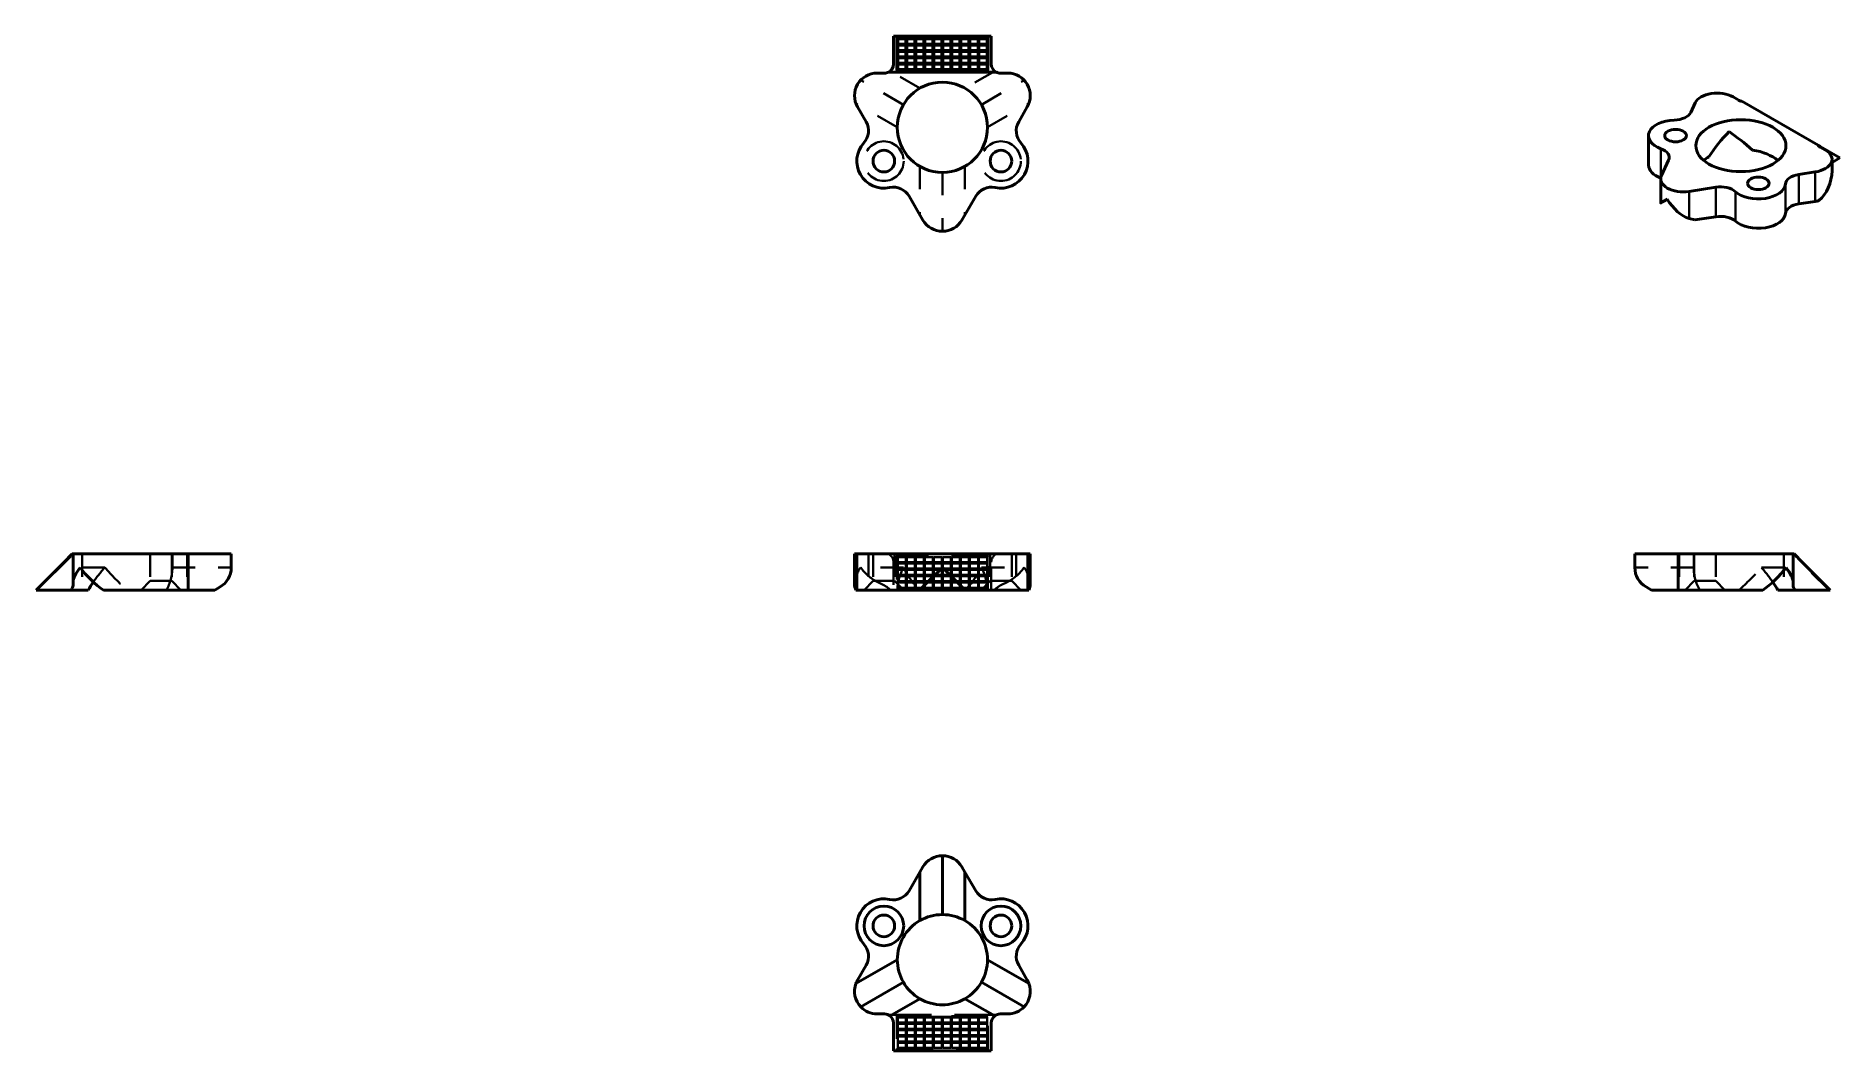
# Model space of a CAD drawing. Header units: inches. Extents: x 1.51 to 9.39, y 3.23 to 7.66.
import ezdxf

# ---------------------------------------------------------------- set-up
doc = ezdxf.new("R2010")
doc.units = ezdxf.units.IN
doc.header["$MEASUREMENT"] = 0
doc.linetypes.add('DASHED', pattern=[0.2067, 0.1654, -0.0413])
for name, color, linetype, lineweight in [('Hidden (ANSI)', 7, 'DASHED', 35), ('Visible (ANSI)', 7, 'Continuous', 50), ('Visible Narrow (ANSI)', 7, 'Continuous', 35)]:
    doc.layers.add(name, color=color, linetype=linetype, lineweight=lineweight)

msp = doc.modelspace()

# ---------------------------------------------------------------- linework, layer by layer
at = {"layer": 'Hidden (ANSI)', "ltscale": 0.067389}
for p, q in [((5.3129, 7.6461), (5.2775, 7.6461)), ((5.3523, 7.6461), (5.3169, 7.6461)), ((5.3917, 7.6461), (5.3563, 7.6461)), ((5.4311, 7.6461), (5.3956, 7.6461)), ((5.4704, 7.6461), (5.435, 7.6461)), ((5.5098, 7.6461), (5.4744, 7.6461)), ((5.5492, 7.6461), (5.5137, 7.6461)), ((5.5885, 7.6461), (5.5531, 7.6461)), ((5.6279, 7.6461), (5.5925, 7.6461)), ((5.6673, 7.6461), (5.6318, 7.6461)), ((5.3129, 7.6183), (5.2775, 7.6183)), ((5.3129, 7.5905), (5.2775, 7.5905)), ((5.3129, 7.5626), (5.2775, 7.5626)), ((5.3523, 7.6183), (5.3169, 7.6183)), ((5.3523, 7.5905), (5.3169, 7.5905)), ((5.3523, 7.5626), (5.3169, 7.5626)), ((5.3917, 7.6183), (5.3563, 7.6183)), ((5.3917, 7.5905), (5.3563, 7.5905)), ((5.3917, 7.5626), (5.3563, 7.5626)), ((5.4311, 7.6183), (5.3956, 7.6183)), ((5.4311, 7.5905), (5.3956, 7.5905)), ((5.4311, 7.5626), (5.3956, 7.5626)), ((5.4704, 7.6183), (5.435, 7.6183)), ((5.4704, 7.5905), (5.435, 7.5905)), ((5.4704, 7.5626), (5.435, 7.5626)), ((5.5098, 7.6183), (5.4744, 7.6183)), ((5.5098, 7.5905), (5.4744, 7.5905)), ((5.5098, 7.5626), (5.4744, 7.5626)), ((5.5492, 7.6183), (5.5137, 7.6183)), ((5.5492, 7.5905), (5.5137, 7.5905)), ((5.5492, 7.5626), (5.5137, 7.5626)), ((5.5885, 7.6183), (5.5531, 7.6183)), ((5.5885, 7.5905), (5.5531, 7.5905)), ((5.5885, 7.5626), (5.5531, 7.5626)), ((5.6279, 7.6183), (5.5925, 7.6183)), ((5.6279, 7.5905), (5.5925, 7.5905)), ((5.6279, 7.5626), (5.5925, 7.5626)), ((5.6673, 7.6183), (5.6318, 7.6183)), ((5.6673, 7.5905), (5.6318, 7.5905)), ((5.6673, 7.5626), (5.6318, 7.5626)), ((5.3129, 7.5348), (5.2775, 7.5348)), ((5.3523, 7.5348), (5.3169, 7.5348)), ((5.3917, 7.5348), (5.3563, 7.5348)), ((5.4311, 7.5348), (5.3956, 7.5348)), ((5.4704, 7.5348), (5.435, 7.5348)), ((5.5098, 7.5348), (5.4744, 7.5348)), ((5.5492, 7.5348), (5.5137, 7.5348)), ((5.5885, 7.5348), (5.5531, 7.5348)), ((5.6279, 7.5348), (5.5925, 7.5348)), ((5.6673, 7.5348), (5.6318, 7.5348)), ((5.2775, 5.3843), (5.3129, 5.3843)), ((5.2775, 5.3592), (5.2775, 5.3843)), ((5.3129, 5.362), (5.2775, 5.362)), ((5.3129, 5.3592), (5.2775, 5.3592)), ((5.3129, 5.3843), (5.3129, 5.3592)), ((5.3169, 5.3843), (5.3523, 5.3843)), ((5.3169, 5.3592), (5.3169, 5.3843)), ((5.3523, 5.362), (5.3169, 5.362)), ((5.3523, 5.3592), (5.3169, 5.3592)), ((5.3523, 5.3843), (5.3523, 5.3592)), ((5.3563, 5.3843), (5.3917, 5.3843)), ((5.3563, 5.3592), (5.3563, 5.3843)), ((5.3917, 5.362), (5.3563, 5.362)), ((5.3917, 5.3592), (5.3563, 5.3592)), ((5.3917, 5.3843), (5.3917, 5.3592)), ((5.3956, 5.3843), (5.4311, 5.3843)), ((5.3956, 5.3592), (5.3956, 5.3843)), ((5.4311, 5.362), (5.3956, 5.362)), ((5.4311, 5.3592), (5.3956, 5.3592)), ((5.4311, 5.3843), (5.4311, 5.3592)), ((5.435, 5.3843), (5.4704, 5.3843)), ((5.435, 5.3592), (5.435, 5.3843)), ((5.4704, 5.362), (5.435, 5.362)), ((5.4704, 5.3592), (5.435, 5.3592)), ((5.4704, 5.3843), (5.4704, 5.3592)), ((5.4744, 5.3843), (5.5098, 5.3843)), ((5.4744, 5.3592), (5.4744, 5.3843)), ((5.5098, 5.362), (5.4744, 5.362)), ((5.5098, 5.3592), (5.4744, 5.3592)), ((5.5098, 5.3843), (5.5098, 5.3592)), ((5.5137, 5.3843), (5.5492, 5.3843)), ((5.5137, 5.3592), (5.5137, 5.3843)), ((5.5492, 5.362), (5.5137, 5.362)), ((5.5492, 5.3592), (5.5137, 5.3592)), ((5.5492, 5.3843), (5.5492, 5.3592)), ((5.5531, 5.3843), (5.5885, 5.3843)), ((5.5531, 5.3592), (5.5531, 5.3843)), ((5.5885, 5.362), (5.5531, 5.362)), ((5.5885, 5.3592), (5.5531, 5.3592)), ((5.5885, 5.3843), (5.5885, 5.3592)), ((5.5925, 5.3843), (5.6279, 5.3843)), ((5.5925, 5.3592), (5.5925, 5.3843)), ((5.6279, 5.362), (5.5925, 5.362)), ((5.6279, 5.3592), (5.5925, 5.3592)), ((5.6279, 5.3843), (5.6279, 5.3592)), ((5.6318, 5.3843), (5.6673, 5.3843)), ((5.6318, 5.3592), (5.6318, 5.3843)), ((5.6673, 5.362), (5.6318, 5.362)), ((5.6673, 5.3592), (5.6318, 5.3592)), ((5.6673, 5.3843), (5.6673, 5.3592)), ((5.2775, 5.3564), (5.3129, 5.3564)), ((5.2775, 5.3314), (5.2775, 5.3564)), ((5.3129, 5.3341), (5.2775, 5.3341)), ((5.3129, 5.3314), (5.2775, 5.3314)), ((5.2775, 5.3286), (5.3129, 5.3286)), ((5.2775, 5.3035), (5.2775, 5.3286)), ((5.3129, 5.3063), (5.2775, 5.3063)), ((5.3129, 5.3035), (5.2775, 5.3035)), ((5.2775, 5.3007), (5.3129, 5.3007)), ((5.2775, 5.2757), (5.2775, 5.3007)), ((5.3129, 5.2785), (5.2775, 5.2785)), ((5.3129, 5.3564), (5.3129, 5.3314)), ((5.3129, 5.3286), (5.3129, 5.3035)), ((5.3129, 5.3007), (5.3129, 5.2757)), ((5.3169, 5.3564), (5.3523, 5.3564)), ((5.3169, 5.3314), (5.3169, 5.3564)), ((5.3523, 5.3341), (5.3169, 5.3341)), ((5.3523, 5.3314), (5.3169, 5.3314)), ((5.3169, 5.3286), (5.3523, 5.3286)), ((5.3169, 5.3035), (5.3169, 5.3286)), ((5.3523, 5.3063), (5.3169, 5.3063)), ((5.3523, 5.3035), (5.3169, 5.3035)), ((5.3169, 5.3007), (5.3523, 5.3007)), ((5.3169, 5.2757), (5.3169, 5.3007)), ((5.3523, 5.2785), (5.3169, 5.2785)), ((5.3523, 5.3564), (5.3523, 5.3314)), ((5.3523, 5.3286), (5.3523, 5.3035)), ((5.3523, 5.3007), (5.3523, 5.2757)), ((5.3563, 5.3564), (5.3917, 5.3564)), ((5.3563, 5.3314), (5.3563, 5.3564)), ((5.3917, 5.3341), (5.3563, 5.3341)), ((5.3917, 5.3314), (5.3563, 5.3314)), ((5.3563, 5.3286), (5.3917, 5.3286)), ((5.3563, 5.3035), (5.3563, 5.3286)), ((5.3917, 5.3063), (5.3563, 5.3063)), ((5.3917, 5.3035), (5.3563, 5.3035)), ((5.3563, 5.3007), (5.3917, 5.3007)), ((5.3563, 5.2757), (5.3563, 5.3007)), ((5.3917, 5.2785), (5.3563, 5.2785)), ((5.3917, 5.3564), (5.3917, 5.3314)), ((5.3917, 5.3286), (5.3917, 5.3035)), ((5.3917, 5.3007), (5.3917, 5.2757)), ((5.3956, 5.3564), (5.4311, 5.3564)), ((5.3956, 5.3314), (5.3956, 5.3564)), ((5.4311, 5.3341), (5.3956, 5.3341)), ((5.4311, 5.3314), (5.3956, 5.3314)), ((5.3956, 5.3286), (5.4311, 5.3286)), ((5.3956, 5.3035), (5.3956, 5.3286)), ((5.4311, 5.3063), (5.3956, 5.3063)), ((5.4311, 5.3035), (5.3956, 5.3035)), ((5.3956, 5.3007), (5.4311, 5.3007)), ((5.3956, 5.2757), (5.3956, 5.3007)), ((5.4311, 5.2785), (5.3956, 5.2785)), ((5.4311, 5.3564), (5.4311, 5.3314)), ((5.4311, 5.3286), (5.4311, 5.3035)), ((5.4311, 5.3007), (5.4311, 5.2757)), ((5.435, 5.3564), (5.4704, 5.3564)), ((5.435, 5.3314), (5.435, 5.3564)), ((5.4704, 5.3341), (5.435, 5.3341)), ((5.4704, 5.3314), (5.435, 5.3314)), ((5.435, 5.3286), (5.4704, 5.3286)), ((5.435, 5.3035), (5.435, 5.3286)), ((5.4704, 5.3063), (5.435, 5.3063)), ((5.4704, 5.3035), (5.435, 5.3035)), ((5.435, 5.3007), (5.4704, 5.3007)), ((5.435, 5.2757), (5.435, 5.3007)), ((5.4704, 5.2785), (5.435, 5.2785)), ((5.4704, 5.3564), (5.4704, 5.3314)), ((5.4704, 5.3286), (5.4704, 5.3035)), ((5.4704, 5.3007), (5.4704, 5.2757)), ((5.4744, 5.3564), (5.5098, 5.3564)), ((5.4744, 5.3314), (5.4744, 5.3564)), ((5.5098, 5.3341), (5.4744, 5.3341)), ((5.5098, 5.3314), (5.4744, 5.3314)), ((5.4744, 5.3286), (5.5098, 5.3286)), ((5.4744, 5.3035), (5.4744, 5.3286)), ((5.5098, 5.3063), (5.4744, 5.3063)), ((5.5098, 5.3035), (5.4744, 5.3035)), ((5.4744, 5.3007), (5.5098, 5.3007)), ((5.4744, 5.2757), (5.4744, 5.3007)), ((5.5098, 5.2785), (5.4744, 5.2785)), ((5.5098, 5.3564), (5.5098, 5.3314)), ((5.5098, 5.3286), (5.5098, 5.3035)), ((5.5098, 5.3007), (5.5098, 5.2757)), ((5.5137, 5.3564), (5.5492, 5.3564)), ((5.5137, 5.3314), (5.5137, 5.3564)), ((5.5492, 5.3341), (5.5137, 5.3341)), ((5.5492, 5.3314), (5.5137, 5.3314)), ((5.5137, 5.3286), (5.5492, 5.3286)), ((5.5137, 5.3035), (5.5137, 5.3286)), ((5.5492, 5.3063), (5.5137, 5.3063)), ((5.5492, 5.3035), (5.5137, 5.3035)), ((5.5137, 5.3007), (5.5492, 5.3007)), ((5.5137, 5.2757), (5.5137, 5.3007)), ((5.5492, 5.2785), (5.5137, 5.2785)), ((5.5492, 5.3564), (5.5492, 5.3314)), ((5.5492, 5.3286), (5.5492, 5.3035)), ((5.5492, 5.3007), (5.5492, 5.2757)), ((5.5531, 5.3564), (5.5885, 5.3564)), ((5.5531, 5.3314), (5.5531, 5.3564)), ((5.5885, 5.3341), (5.5531, 5.3341)), ((5.5885, 5.3314), (5.5531, 5.3314)), ((5.5531, 5.3286), (5.5885, 5.3286)), ((5.5531, 5.3035), (5.5531, 5.3286)), ((5.5885, 5.3063), (5.5531, 5.3063)), ((5.5885, 5.3035), (5.5531, 5.3035)), ((5.5531, 5.3007), (5.5885, 5.3007)), ((5.5531, 5.2757), (5.5531, 5.3007)), ((5.5885, 5.2785), (5.5531, 5.2785)), ((5.5885, 5.3564), (5.5885, 5.3314)), ((5.5885, 5.3286), (5.5885, 5.3035)), ((5.5885, 5.3007), (5.5885, 5.2757)), ((5.5925, 5.3564), (5.6279, 5.3564)), ((5.5925, 5.3314), (5.5925, 5.3564)), ((5.6279, 5.3341), (5.5925, 5.3341)), ((5.6279, 5.3314), (5.5925, 5.3314)), ((5.5925, 5.3286), (5.6279, 5.3286)), ((5.5925, 5.3035), (5.5925, 5.3286)), ((5.6279, 5.3063), (5.5925, 5.3063)), ((5.6279, 5.3035), (5.5925, 5.3035)), ((5.5925, 5.3007), (5.6279, 5.3007)), ((5.5925, 5.2757), (5.5925, 5.3007)), ((5.6279, 5.2785), (5.5925, 5.2785)), ((5.6279, 5.3564), (5.6279, 5.3314)), ((5.6279, 5.3286), (5.6279, 5.3035)), ((5.6279, 5.3007), (5.6279, 5.2757)), ((5.6318, 5.3564), (5.6673, 5.3564)), ((5.6318, 5.3314), (5.6318, 5.3564)), ((5.6673, 5.3341), (5.6318, 5.3341)), ((5.6673, 5.3314), (5.6318, 5.3314)), ((5.6318, 5.3286), (5.6673, 5.3286)), ((5.6318, 5.3035), (5.6318, 5.3286)), ((5.6673, 5.3063), (5.6318, 5.3063)), ((5.6673, 5.3035), (5.6318, 5.3035)), ((5.6318, 5.3007), (5.6673, 5.3007)), ((5.6318, 5.2757), (5.6318, 5.3007)), ((5.6673, 5.2785), (5.6318, 5.2785)), ((5.6673, 5.3564), (5.6673, 5.3314)), ((5.6673, 5.3286), (5.6673, 5.3035)), ((5.6673, 5.3007), (5.6673, 5.2757)), ((5.3129, 5.2757), (5.2775, 5.2757)), ((5.2775, 5.2729), (5.3129, 5.2729)), ((5.2775, 5.2478), (5.2775, 5.2729)), ((5.3129, 5.2506), (5.2775, 5.2506)), ((5.3129, 5.2478), (5.2775, 5.2478)), ((5.3129, 5.2729), (5.3129, 5.2478)), ((5.3523, 5.2757), (5.3169, 5.2757)), ((5.3169, 5.2729), (5.3523, 5.2729)), ((5.3169, 5.2478), (5.3169, 5.2729)), ((5.3523, 5.2506), (5.3169, 5.2506)), ((5.3523, 5.2478), (5.3169, 5.2478)), ((5.3523, 5.2729), (5.3523, 5.2478)), ((5.3917, 5.2757), (5.3563, 5.2757)), ((5.3563, 5.2729), (5.3917, 5.2729)), ((5.3563, 5.2478), (5.3563, 5.2729)), ((5.3917, 5.2506), (5.3563, 5.2506)), ((5.3917, 5.2478), (5.3563, 5.2478)), ((5.3917, 5.2729), (5.3917, 5.2478)), ((5.4311, 5.2757), (5.3956, 5.2757)), ((5.3956, 5.2729), (5.4311, 5.2729)), ((5.3956, 5.2478), (5.3956, 5.2729)), ((5.4311, 5.2506), (5.3956, 5.2506)), ((5.4311, 5.2478), (5.3956, 5.2478)), ((5.4311, 5.2729), (5.4311, 5.2478)), ((5.4704, 5.2757), (5.435, 5.2757)), ((5.435, 5.2729), (5.4704, 5.2729)), ((5.435, 5.2478), (5.435, 5.2729)), ((5.4704, 5.2506), (5.435, 5.2506)), ((5.4704, 5.2478), (5.435, 5.2478)), ((5.4704, 5.2729), (5.4704, 5.2478)), ((5.5098, 5.2757), (5.4744, 5.2757)), ((5.4744, 5.2729), (5.5098, 5.2729)), ((5.4744, 5.2478), (5.4744, 5.2729)), ((5.5098, 5.2506), (5.4744, 5.2506)), ((5.5098, 5.2478), (5.4744, 5.2478)), ((5.5098, 5.2729), (5.5098, 5.2478)), ((5.5492, 5.2757), (5.5137, 5.2757)), ((5.5137, 5.2729), (5.5492, 5.2729)), ((5.5137, 5.2478), (5.5137, 5.2729)), ((5.5492, 5.2506), (5.5137, 5.2506)), ((5.5492, 5.2478), (5.5137, 5.2478)), ((5.5492, 5.2729), (5.5492, 5.2478)), ((5.5885, 5.2757), (5.5531, 5.2757)), ((5.5531, 5.2729), (5.5885, 5.2729)), ((5.5531, 5.2478), (5.5531, 5.2729)), ((5.5885, 5.2506), (5.5531, 5.2506)), ((5.5885, 5.2478), (5.5531, 5.2478)), ((5.5885, 5.2729), (5.5885, 5.2478)), ((5.6279, 5.2757), (5.5925, 5.2757)), ((5.5925, 5.2729), (5.6279, 5.2729)), ((5.5925, 5.2478), (5.5925, 5.2729)), ((5.6279, 5.2506), (5.5925, 5.2506)), ((5.6279, 5.2478), (5.5925, 5.2478)), ((5.6279, 5.2729), (5.6279, 5.2478)), ((5.6673, 5.2757), (5.6318, 5.2757)), ((5.6318, 5.2729), (5.6673, 5.2729)), ((5.6318, 5.2478), (5.6318, 5.2729)), ((5.6673, 5.2506), (5.6318, 5.2506)), ((5.6673, 5.2478), (5.6318, 5.2478)), ((5.6673, 5.2729), (5.6673, 5.2478)), ((5.2775, 3.3774), (5.3129, 3.3774)), ((5.2775, 3.3524), (5.2775, 3.3774)), ((5.2775, 3.3746), (5.3129, 3.3746)), ((5.3129, 3.3524), (5.2775, 3.3524)), ((5.2775, 3.3496), (5.3129, 3.3496)), ((5.2775, 3.3245), (5.2775, 3.3496)), ((5.2775, 3.3468), (5.3129, 3.3468)), ((5.3129, 3.3245), (5.2775, 3.3245)), ((5.2775, 3.3217), (5.3129, 3.3217)), ((5.2775, 3.2967), (5.2775, 3.3217)), ((5.2775, 3.319), (5.3129, 3.319)), ((5.3129, 3.3774), (5.3129, 3.3524)), ((5.3129, 3.3496), (5.3129, 3.3245)), ((5.3129, 3.3217), (5.3129, 3.2967)), ((5.3169, 3.3774), (5.3523, 3.3774)), ((5.3169, 3.3524), (5.3169, 3.3774)), ((5.3169, 3.3746), (5.3523, 3.3746)), ((5.3523, 3.3524), (5.3169, 3.3524)), ((5.3169, 3.3496), (5.3523, 3.3496)), ((5.3169, 3.3245), (5.3169, 3.3496)), ((5.3169, 3.3468), (5.3523, 3.3468)), ((5.3523, 3.3245), (5.3169, 3.3245)), ((5.3169, 3.3217), (5.3523, 3.3217)), ((5.3169, 3.2967), (5.3169, 3.3217)), ((5.3169, 3.319), (5.3523, 3.319)), ((5.3523, 3.3774), (5.3523, 3.3524)), ((5.3523, 3.3496), (5.3523, 3.3245)), ((5.3523, 3.3217), (5.3523, 3.2967)), ((5.3563, 3.3774), (5.3917, 3.3774)), ((5.3563, 3.3524), (5.3563, 3.3774)), ((5.3563, 3.3746), (5.3917, 3.3746)), ((5.3917, 3.3524), (5.3563, 3.3524)), ((5.3563, 3.3496), (5.3917, 3.3496)), ((5.3563, 3.3245), (5.3563, 3.3496)), ((5.3563, 3.3468), (5.3917, 3.3468)), ((5.3917, 3.3245), (5.3563, 3.3245)), ((5.3563, 3.3217), (5.3917, 3.3217)), ((5.3563, 3.2967), (5.3563, 3.3217)), ((5.3563, 3.319), (5.3917, 3.319)), ((5.3917, 3.3774), (5.3917, 3.3524)), ((5.3917, 3.3496), (5.3917, 3.3245)), ((5.3917, 3.3217), (5.3917, 3.2967)), ((5.3956, 3.3774), (5.4311, 3.3774)), ((5.3956, 3.3524), (5.3956, 3.3774)), ((5.3956, 3.3746), (5.4311, 3.3746)), ((5.4311, 3.3524), (5.3956, 3.3524)), ((5.3956, 3.3496), (5.4311, 3.3496)), ((5.3956, 3.3245), (5.3956, 3.3496)), ((5.3956, 3.3468), (5.4311, 3.3468)), ((5.4311, 3.3245), (5.3956, 3.3245)), ((5.3956, 3.3217), (5.4311, 3.3217)), ((5.3956, 3.2967), (5.3956, 3.3217)), ((5.3956, 3.319), (5.4311, 3.319)), ((5.4311, 3.3774), (5.4311, 3.3524)), ((5.4311, 3.3496), (5.4311, 3.3245)), ((5.4311, 3.3217), (5.4311, 3.2967)), ((5.435, 3.3774), (5.4704, 3.3774)), ((5.435, 3.3524), (5.435, 3.3774)), ((5.435, 3.3746), (5.4704, 3.3746)), ((5.4704, 3.3524), (5.435, 3.3524)), ((5.435, 3.3496), (5.4704, 3.3496)), ((5.435, 3.3245), (5.435, 3.3496)), ((5.435, 3.3468), (5.4704, 3.3468)), ((5.4704, 3.3245), (5.435, 3.3245)), ((5.435, 3.3217), (5.4704, 3.3217)), ((5.435, 3.2967), (5.435, 3.3217)), ((5.435, 3.319), (5.4704, 3.319)), ((5.4704, 3.3774), (5.4704, 3.3524)), ((5.4704, 3.3496), (5.4704, 3.3245)), ((5.4704, 3.3217), (5.4704, 3.2967)), ((5.4744, 3.3774), (5.5098, 3.3774)), ((5.4744, 3.3524), (5.4744, 3.3774)), ((5.4744, 3.3746), (5.5098, 3.3746)), ((5.5098, 3.3524), (5.4744, 3.3524)), ((5.4744, 3.3496), (5.5098, 3.3496)), ((5.4744, 3.3245), (5.4744, 3.3496)), ((5.4744, 3.3468), (5.5098, 3.3468)), ((5.5098, 3.3245), (5.4744, 3.3245)), ((5.4744, 3.3217), (5.5098, 3.3217)), ((5.4744, 3.2967), (5.4744, 3.3217)), ((5.4744, 3.319), (5.5098, 3.319)), ((5.5098, 3.3774), (5.5098, 3.3524)), ((5.5098, 3.3496), (5.5098, 3.3245)), ((5.5098, 3.3217), (5.5098, 3.2967)), ((5.5137, 3.3774), (5.5492, 3.3774)), ((5.5137, 3.3524), (5.5137, 3.3774)), ((5.5137, 3.3746), (5.5492, 3.3746)), ((5.5492, 3.3524), (5.5137, 3.3524)), ((5.5137, 3.3496), (5.5492, 3.3496)), ((5.5137, 3.3245), (5.5137, 3.3496)), ((5.5137, 3.3468), (5.5492, 3.3468)), ((5.5492, 3.3245), (5.5137, 3.3245)), ((5.5137, 3.3217), (5.5492, 3.3217)), ((5.5137, 3.2967), (5.5137, 3.3217)), ((5.5137, 3.319), (5.5492, 3.319)), ((5.5492, 3.3774), (5.5492, 3.3524)), ((5.5492, 3.3496), (5.5492, 3.3245)), ((5.5492, 3.3217), (5.5492, 3.2967)), ((5.5531, 3.3774), (5.5885, 3.3774)), ((5.5531, 3.3524), (5.5531, 3.3774)), ((5.5531, 3.3746), (5.5885, 3.3746)), ((5.5885, 3.3524), (5.5531, 3.3524)), ((5.5531, 3.3496), (5.5885, 3.3496)), ((5.5531, 3.3245), (5.5531, 3.3496)), ((5.5531, 3.3468), (5.5885, 3.3468)), ((5.5885, 3.3245), (5.5531, 3.3245)), ((5.5531, 3.3217), (5.5885, 3.3217)), ((5.5531, 3.2967), (5.5531, 3.3217)), ((5.5531, 3.319), (5.5885, 3.319)), ((5.5885, 3.3774), (5.5885, 3.3524)), ((5.5885, 3.3496), (5.5885, 3.3245)), ((5.5885, 3.3217), (5.5885, 3.2967)), ((5.5925, 3.3774), (5.6279, 3.3774)), ((5.5925, 3.3524), (5.5925, 3.3774)), ((5.5925, 3.3746), (5.6279, 3.3746)), ((5.6279, 3.3524), (5.5925, 3.3524)), ((5.5925, 3.3496), (5.6279, 3.3496)), ((5.5925, 3.3245), (5.5925, 3.3496)), ((5.5925, 3.3468), (5.6279, 3.3468)), ((5.6279, 3.3245), (5.5925, 3.3245)), ((5.5925, 3.3217), (5.6279, 3.3217)), ((5.5925, 3.2967), (5.5925, 3.3217)), ((5.5925, 3.319), (5.6279, 3.319)), ((5.6279, 3.3774), (5.6279, 3.3524)), ((5.6279, 3.3496), (5.6279, 3.3245)), ((5.6279, 3.3217), (5.6279, 3.2967)), ((5.6318, 3.3774), (5.6673, 3.3774)), ((5.6318, 3.3524), (5.6318, 3.3774)), ((5.6318, 3.3746), (5.6673, 3.3746)), ((5.6673, 3.3524), (5.6318, 3.3524)), ((5.6318, 3.3496), (5.6673, 3.3496)), ((5.6318, 3.3245), (5.6318, 3.3496)), ((5.6318, 3.3468), (5.6673, 3.3468)), ((5.6673, 3.3245), (5.6318, 3.3245)), ((5.6318, 3.3217), (5.6673, 3.3217)), ((5.6318, 3.2967), (5.6318, 3.3217)), ((5.6318, 3.319), (5.6673, 3.319)), ((5.6673, 3.3774), (5.6673, 3.3524)), ((5.6673, 3.3496), (5.6673, 3.3245)), ((5.6673, 3.3217), (5.6673, 3.2967)), ((5.3129, 3.2967), (5.2775, 3.2967)), ((5.2775, 3.2939), (5.3129, 3.2939)), ((5.2775, 3.2688), (5.2775, 3.2939)), ((5.2775, 3.2911), (5.3129, 3.2911)), ((5.3129, 3.2688), (5.2775, 3.2688)), ((5.2775, 3.2661), (5.3129, 3.2661)), ((5.2775, 3.241), (5.2775, 3.2661)), ((5.2775, 3.2633), (5.3129, 3.2633)), ((5.3129, 3.241), (5.2775, 3.241)), ((5.3129, 3.2939), (5.3129, 3.2688)), ((5.3129, 3.2661), (5.3129, 3.241)), ((5.3523, 3.2967), (5.3169, 3.2967)), ((5.3169, 3.2939), (5.3523, 3.2939)), ((5.3169, 3.2688), (5.3169, 3.2939)), ((5.3169, 3.2911), (5.3523, 3.2911)), ((5.3523, 3.2688), (5.3169, 3.2688)), ((5.3169, 3.2661), (5.3523, 3.2661)), ((5.3169, 3.241), (5.3169, 3.2661)), ((5.3169, 3.2633), (5.3523, 3.2633)), ((5.3523, 3.241), (5.3169, 3.241)), ((5.3523, 3.2939), (5.3523, 3.2688)), ((5.3523, 3.2661), (5.3523, 3.241)), ((5.3917, 3.2967), (5.3563, 3.2967)), ((5.3563, 3.2939), (5.3917, 3.2939)), ((5.3563, 3.2688), (5.3563, 3.2939)), ((5.3563, 3.2911), (5.3917, 3.2911)), ((5.3917, 3.2688), (5.3563, 3.2688)), ((5.3563, 3.2661), (5.3917, 3.2661)), ((5.3563, 3.241), (5.3563, 3.2661)), ((5.3563, 3.2633), (5.3917, 3.2633)), ((5.3917, 3.241), (5.3563, 3.241)), ((5.3917, 3.2939), (5.3917, 3.2688)), ((5.3917, 3.2661), (5.3917, 3.241)), ((5.4311, 3.2967), (5.3956, 3.2967)), ((5.3956, 3.2939), (5.4311, 3.2939)), ((5.3956, 3.2688), (5.3956, 3.2939)), ((5.3956, 3.2911), (5.4311, 3.2911)), ((5.4311, 3.2688), (5.3956, 3.2688)), ((5.3956, 3.2661), (5.4311, 3.2661)), ((5.3956, 3.241), (5.3956, 3.2661)), ((5.3956, 3.2633), (5.4311, 3.2633)), ((5.4311, 3.241), (5.3956, 3.241)), ((5.4311, 3.2939), (5.4311, 3.2688)), ((5.4311, 3.2661), (5.4311, 3.241)), ((5.4704, 3.2967), (5.435, 3.2967)), ((5.435, 3.2939), (5.4704, 3.2939)), ((5.435, 3.2688), (5.435, 3.2939)), ((5.435, 3.2911), (5.4704, 3.2911)), ((5.4704, 3.2688), (5.435, 3.2688)), ((5.435, 3.2661), (5.4704, 3.2661)), ((5.435, 3.241), (5.435, 3.2661)), ((5.435, 3.2633), (5.4704, 3.2633)), ((5.4704, 3.241), (5.435, 3.241)), ((5.4704, 3.2939), (5.4704, 3.2688)), ((5.4704, 3.2661), (5.4704, 3.241)), ((5.5098, 3.2967), (5.4744, 3.2967)), ((5.4744, 3.2939), (5.5098, 3.2939)), ((5.4744, 3.2688), (5.4744, 3.2939)), ((5.4744, 3.2911), (5.5098, 3.2911)), ((5.5098, 3.2688), (5.4744, 3.2688)), ((5.4744, 3.2661), (5.5098, 3.2661)), ((5.4744, 3.241), (5.4744, 3.2661)), ((5.4744, 3.2633), (5.5098, 3.2633)), ((5.5098, 3.241), (5.4744, 3.241)), ((5.5098, 3.2939), (5.5098, 3.2688)), ((5.5098, 3.2661), (5.5098, 3.241)), ((5.5492, 3.2967), (5.5137, 3.2967)), ((5.5137, 3.2939), (5.5492, 3.2939)), ((5.5137, 3.2688), (5.5137, 3.2939)), ((5.5137, 3.2911), (5.5492, 3.2911)), ((5.5492, 3.2688), (5.5137, 3.2688)), ((5.5137, 3.2661), (5.5492, 3.2661)), ((5.5137, 3.241), (5.5137, 3.2661)), ((5.5137, 3.2633), (5.5492, 3.2633)), ((5.5492, 3.241), (5.5137, 3.241)), ((5.5492, 3.2939), (5.5492, 3.2688)), ((5.5492, 3.2661), (5.5492, 3.241)), ((5.5885, 3.2967), (5.5531, 3.2967)), ((5.5531, 3.2939), (5.5885, 3.2939)), ((5.5531, 3.2688), (5.5531, 3.2939)), ((5.5531, 3.2911), (5.5885, 3.2911)), ((5.5885, 3.2688), (5.5531, 3.2688)), ((5.5531, 3.2661), (5.5885, 3.2661)), ((5.5531, 3.241), (5.5531, 3.2661)), ((5.5531, 3.2633), (5.5885, 3.2633)), ((5.5885, 3.241), (5.5531, 3.241)), ((5.5885, 3.2939), (5.5885, 3.2688)), ((5.5885, 3.2661), (5.5885, 3.241)), ((5.6279, 3.2967), (5.5925, 3.2967)), ((5.5925, 3.2939), (5.6279, 3.2939)), ((5.5925, 3.2688), (5.5925, 3.2939)), ((5.5925, 3.2911), (5.6279, 3.2911)), ((5.6279, 3.2688), (5.5925, 3.2688)), ((5.5925, 3.2661), (5.6279, 3.2661)), ((5.5925, 3.241), (5.5925, 3.2661)), ((5.5925, 3.2633), (5.6279, 3.2633)), ((5.6279, 3.241), (5.5925, 3.241)), ((5.6279, 3.2939), (5.6279, 3.2688)), ((5.6279, 3.2661), (5.6279, 3.241)), ((5.6673, 3.2967), (5.6318, 3.2967)), ((5.6318, 3.2939), (5.6673, 3.2939)), ((5.6318, 3.2688), (5.6318, 3.2939)), ((5.6318, 3.2911), (5.6673, 3.2911)), ((5.6673, 3.2688), (5.6318, 3.2688)), ((5.6318, 3.2661), (5.6673, 3.2661)), ((5.6318, 3.241), (5.6318, 3.2661)), ((5.6318, 3.2633), (5.6673, 3.2633)), ((5.6673, 3.241), (5.6318, 3.241)), ((5.6673, 3.2939), (5.6673, 3.2688)), ((5.6673, 3.2661), (5.6673, 3.241))]:
    msp.add_line(p, q, dxfattribs=at)
at = {"layer": 'Hidden (ANSI)', "ltscale": 0.285646}
for p, q in [((5.374, 7.4312), (5.2441, 7.5062)), ((5.7007, 7.5062), (5.5708, 7.4312))]:
    msp.add_line(p, q, dxfattribs=at)
at = {"layer": 'Hidden (ANSI)', "ltscale": 0.007399}
for p, q in [((5.2736, 7.5069), (5.2736, 7.5097)), ((5.6712, 7.5069), (5.6712, 7.5097)), ((1.6359, 5.3564), (1.6331, 5.3592)), ((1.6387, 5.3592), (1.6359, 5.362)), ((1.6637, 5.3843), (1.6609, 5.387)), ((1.6665, 5.387), (1.6637, 5.3898)), ((5.2736, 5.387), (5.2736, 5.3898)), ((5.2775, 5.3843), (5.2775, 5.387)), ((5.2775, 5.3564), (5.2775, 5.3592)), ((5.3129, 5.3843), (5.3129, 5.387)), ((5.3129, 5.3564), (5.3129, 5.3592)), ((5.3169, 5.3843), (5.3169, 5.387)), ((5.3169, 5.3564), (5.3169, 5.3592)), ((5.3523, 5.3843), (5.3523, 5.387)), ((5.3523, 5.3564), (5.3523, 5.3592)), ((5.3563, 5.3843), (5.3563, 5.387)), ((5.3563, 5.3564), (5.3563, 5.3592)), ((5.3917, 5.3843), (5.3917, 5.387)), ((5.3917, 5.3564), (5.3917, 5.3592)), ((5.3956, 5.3843), (5.3956, 5.387)), ((5.3956, 5.3564), (5.3956, 5.3592)), ((5.4311, 5.3843), (5.4311, 5.387)), ((5.4311, 5.3564), (5.4311, 5.3592)), ((5.435, 5.3843), (5.435, 5.387)), ((5.435, 5.3564), (5.435, 5.3592)), ((5.4704, 5.3843), (5.4704, 5.387)), ((5.4704, 5.3564), (5.4704, 5.3592)), ((5.4744, 5.3843), (5.4744, 5.387)), ((5.4744, 5.3564), (5.4744, 5.3592)), ((5.5098, 5.3843), (5.5098, 5.387)), ((5.5098, 5.3564), (5.5098, 5.3592)), ((5.5137, 5.3843), (5.5137, 5.387)), ((5.5137, 5.3564), (5.5137, 5.3592)), ((5.5492, 5.3843), (5.5492, 5.387)), ((5.5492, 5.3564), (5.5492, 5.3592)), ((5.5531, 5.3843), (5.5531, 5.387)), ((5.5531, 5.3564), (5.5531, 5.3592)), ((5.5885, 5.3843), (5.5885, 5.387)), ((5.5885, 5.3564), (5.5885, 5.3592)), ((5.5925, 5.3843), (5.5925, 5.387)), ((5.5925, 5.3564), (5.5925, 5.3592)), ((5.6279, 5.3843), (5.6279, 5.387)), ((5.6279, 5.3564), (5.6279, 5.3592)), ((5.6318, 5.3843), (5.6318, 5.387)), ((5.6318, 5.3564), (5.6318, 5.3592)), ((5.6673, 5.3843), (5.6673, 5.387)), ((5.6673, 5.3564), (5.6673, 5.3592)), ((5.6712, 5.387), (5.6712, 5.3898)), ((9.1968, 5.387), (9.1996, 5.3898)), ((9.1996, 5.3843), (9.2024, 5.387)), ((9.2247, 5.3592), (9.2275, 5.362)), ((9.2275, 5.3564), (9.2302, 5.3592)), ((1.5551, 5.2757), (1.5524, 5.2785)), ((1.5802, 5.3007), (1.5774, 5.3035)), ((1.583, 5.3035), (1.5802, 5.3063)), ((1.608, 5.3286), (1.6053, 5.3314)), ((1.6108, 5.3314), (1.608, 5.3341)), ((5.2775, 5.3286), (5.2775, 5.3314)), ((5.2775, 5.3007), (5.2775, 5.3035)), ((5.3129, 5.3286), (5.3129, 5.3314)), ((5.3129, 5.3007), (5.3129, 5.3035)), ((5.3169, 5.3286), (5.3169, 5.3314)), ((5.3169, 5.3007), (5.3169, 5.3035)), ((5.3523, 5.3286), (5.3523, 5.3314)), ((5.3523, 5.3007), (5.3523, 5.3035)), ((5.3563, 5.3286), (5.3563, 5.3314)), ((5.3563, 5.3007), (5.3563, 5.3035)), ((5.3917, 5.3286), (5.3917, 5.3314)), ((5.3917, 5.3007), (5.3917, 5.3035)), ((5.3956, 5.3286), (5.3956, 5.3314)), ((5.3956, 5.3007), (5.3956, 5.3035)), ((5.4311, 5.3286), (5.4311, 5.3314)), ((5.4311, 5.3007), (5.4311, 5.3035)), ((5.435, 5.3286), (5.435, 5.3314)), ((5.435, 5.3007), (5.435, 5.3035)), ((5.4704, 5.3286), (5.4704, 5.3314)), ((5.4704, 5.3007), (5.4704, 5.3035)), ((5.4744, 5.3286), (5.4744, 5.3314)), ((5.4744, 5.3007), (5.4744, 5.3035)), ((5.5098, 5.3286), (5.5098, 5.3314)), ((5.5098, 5.3007), (5.5098, 5.3035)), ((5.5137, 5.3286), (5.5137, 5.3314)), ((5.5137, 5.3007), (5.5137, 5.3035)), ((5.5492, 5.3286), (5.5492, 5.3314)), ((5.5492, 5.3007), (5.5492, 5.3035)), ((5.5531, 5.3286), (5.5531, 5.3314)), ((5.5531, 5.3007), (5.5531, 5.3035)), ((5.5885, 5.3286), (5.5885, 5.3314)), ((5.5885, 5.3007), (5.5885, 5.3035)), ((5.5925, 5.3286), (5.5925, 5.3314)), ((5.5925, 5.3007), (5.5925, 5.3035)), ((5.6279, 5.3286), (5.6279, 5.3314)), ((5.6279, 5.3007), (5.6279, 5.3035)), ((5.6318, 5.3286), (5.6318, 5.3314)), ((5.6318, 5.3007), (5.6318, 5.3035)), ((5.6673, 5.3286), (5.6673, 5.3314)), ((5.6673, 5.3007), (5.6673, 5.3035)), ((9.2525, 5.3314), (9.2553, 5.3341)), ((9.2553, 5.3286), (9.2581, 5.3314)), ((9.2804, 5.3035), (9.2831, 5.3063)), ((9.2831, 5.3007), (9.2859, 5.3035)), ((9.3082, 5.2757), (9.311, 5.2785)), ((1.5245, 5.2451), (1.5217, 5.2478)), ((1.5273, 5.2478), (1.5245, 5.2506)), ((1.5524, 5.2729), (1.5496, 5.2757)), ((5.2736, 5.2478), (5.2775, 5.2478)), ((5.2775, 5.2729), (5.2775, 5.2757)), ((5.3129, 5.2729), (5.3129, 5.2757)), ((5.3129, 5.2478), (5.3169, 5.2478)), ((5.3169, 5.2729), (5.3169, 5.2757)), ((5.3523, 5.2729), (5.3523, 5.2757)), ((5.3523, 5.2478), (5.3563, 5.2478)), ((5.3563, 5.2729), (5.3563, 5.2757)), ((5.3917, 5.2729), (5.3917, 5.2757)), ((5.3917, 5.2478), (5.3956, 5.2478)), ((5.3956, 5.2729), (5.3956, 5.2757)), ((5.4311, 5.2729), (5.4311, 5.2757)), ((5.4311, 5.2478), (5.435, 5.2478)), ((5.435, 5.2729), (5.435, 5.2757)), ((5.4704, 5.2729), (5.4704, 5.2757)), ((5.4704, 5.2478), (5.4744, 5.2478)), ((5.4744, 5.2729), (5.4744, 5.2757)), ((5.5098, 5.2729), (5.5098, 5.2757)), ((5.5098, 5.2478), (5.5137, 5.2478)), ((5.5137, 5.2729), (5.5137, 5.2757)), ((5.5492, 5.2729), (5.5492, 5.2757)), ((5.5492, 5.2478), (5.5531, 5.2478)), ((5.5531, 5.2729), (5.5531, 5.2757)), ((5.5885, 5.2729), (5.5885, 5.2757)), ((5.5885, 5.2478), (5.5925, 5.2478)), ((5.5925, 5.2729), (5.5925, 5.2757)), ((5.6279, 5.2729), (5.6279, 5.2757)), ((5.6279, 5.2478), (5.6318, 5.2478)), ((5.6318, 5.2729), (5.6318, 5.2757)), ((5.6673, 5.2729), (5.6673, 5.2757)), ((5.6673, 5.2478), (5.6712, 5.2478)), ((9.311, 5.2729), (9.3138, 5.2757)), ((9.336, 5.2478), (9.3388, 5.2506)), ((9.3388, 5.2451), (9.3416, 5.2478)), ((5.2775, 3.3774), (5.2736, 3.3774)), ((5.2775, 3.3524), (5.2775, 3.3496)), ((5.2775, 3.3245), (5.2775, 3.3217)), ((5.3169, 3.3774), (5.3129, 3.3774)), ((5.3129, 3.3524), (5.3129, 3.3496)), ((5.3129, 3.3245), (5.3129, 3.3217)), ((5.3169, 3.3524), (5.3169, 3.3496)), ((5.3169, 3.3245), (5.3169, 3.3217)), ((5.3563, 3.3774), (5.3523, 3.3774)), ((5.3523, 3.3524), (5.3523, 3.3496)), ((5.3523, 3.3245), (5.3523, 3.3217)), ((5.3563, 3.3524), (5.3563, 3.3496)), ((5.3563, 3.3245), (5.3563, 3.3217)), ((5.3956, 3.3774), (5.3917, 3.3774)), ((5.3917, 3.3524), (5.3917, 3.3496)), ((5.3917, 3.3245), (5.3917, 3.3217)), ((5.3956, 3.3524), (5.3956, 3.3496)), ((5.3956, 3.3245), (5.3956, 3.3217)), ((5.435, 3.3774), (5.4311, 3.3774)), ((5.4311, 3.3524), (5.4311, 3.3496)), ((5.4311, 3.3245), (5.4311, 3.3217)), ((5.435, 3.3524), (5.435, 3.3496)), ((5.435, 3.3245), (5.435, 3.3217)), ((5.4744, 3.3774), (5.4704, 3.3774)), ((5.4704, 3.3524), (5.4704, 3.3496)), ((5.4704, 3.3245), (5.4704, 3.3217)), ((5.4744, 3.3524), (5.4744, 3.3496)), ((5.4744, 3.3245), (5.4744, 3.3217)), ((5.5137, 3.3774), (5.5098, 3.3774)), ((5.5098, 3.3524), (5.5098, 3.3496)), ((5.5098, 3.3245), (5.5098, 3.3217)), ((5.5137, 3.3524), (5.5137, 3.3496)), ((5.5137, 3.3245), (5.5137, 3.3217)), ((5.5531, 3.3774), (5.5492, 3.3774)), ((5.5492, 3.3524), (5.5492, 3.3496)), ((5.5492, 3.3245), (5.5492, 3.3217)), ((5.5531, 3.3524), (5.5531, 3.3496)), ((5.5531, 3.3245), (5.5531, 3.3217)), ((5.5925, 3.3774), (5.5885, 3.3774)), ((5.5885, 3.3524), (5.5885, 3.3496)), ((5.5885, 3.3245), (5.5885, 3.3217)), ((5.5925, 3.3524), (5.5925, 3.3496)), ((5.5925, 3.3245), (5.5925, 3.3217)), ((5.6318, 3.3774), (5.6279, 3.3774)), ((5.6279, 3.3524), (5.6279, 3.3496)), ((5.6279, 3.3245), (5.6279, 3.3217)), ((5.6318, 3.3524), (5.6318, 3.3496)), ((5.6318, 3.3245), (5.6318, 3.3217)), ((5.6712, 3.3774), (5.6673, 3.3774)), ((5.6673, 3.3524), (5.6673, 3.3496)), ((5.6673, 3.3245), (5.6673, 3.3217)), ((5.2736, 3.2382), (5.2736, 3.2354)), ((5.2775, 3.2967), (5.2775, 3.2939)), ((5.2775, 3.2688), (5.2775, 3.2661)), ((5.2775, 3.241), (5.2775, 3.2382)), ((5.3129, 3.2967), (5.3129, 3.2939)), ((5.3129, 3.2688), (5.3129, 3.2661)), ((5.3129, 3.241), (5.3129, 3.2382)), ((5.3169, 3.2967), (5.3169, 3.2939)), ((5.3169, 3.2688), (5.3169, 3.2661)), ((5.3169, 3.241), (5.3169, 3.2382)), ((5.3523, 3.2967), (5.3523, 3.2939)), ((5.3523, 3.2688), (5.3523, 3.2661)), ((5.3523, 3.241), (5.3523, 3.2382)), ((5.3563, 3.2967), (5.3563, 3.2939)), ((5.3563, 3.2688), (5.3563, 3.2661)), ((5.3563, 3.241), (5.3563, 3.2382)), ((5.3917, 3.2967), (5.3917, 3.2939)), ((5.3917, 3.2688), (5.3917, 3.2661)), ((5.3917, 3.241), (5.3917, 3.2382)), ((5.3956, 3.2967), (5.3956, 3.2939)), ((5.3956, 3.2688), (5.3956, 3.2661)), ((5.3956, 3.241), (5.3956, 3.2382)), ((5.4311, 3.2967), (5.4311, 3.2939)), ((5.4311, 3.2688), (5.4311, 3.2661)), ((5.4311, 3.241), (5.4311, 3.2382)), ((5.435, 3.2967), (5.435, 3.2939)), ((5.435, 3.2688), (5.435, 3.2661)), ((5.435, 3.241), (5.435, 3.2382)), ((5.4704, 3.2967), (5.4704, 3.2939)), ((5.4704, 3.2688), (5.4704, 3.2661)), ((5.4704, 3.241), (5.4704, 3.2382)), ((5.4744, 3.2967), (5.4744, 3.2939)), ((5.4744, 3.2688), (5.4744, 3.2661)), ((5.4744, 3.241), (5.4744, 3.2382)), ((5.5098, 3.2967), (5.5098, 3.2939)), ((5.5098, 3.2688), (5.5098, 3.2661)), ((5.5098, 3.241), (5.5098, 3.2382)), ((5.5137, 3.2967), (5.5137, 3.2939)), ((5.5137, 3.2688), (5.5137, 3.2661)), ((5.5137, 3.241), (5.5137, 3.2382)), ((5.5492, 3.2967), (5.5492, 3.2939)), ((5.5492, 3.2688), (5.5492, 3.2661)), ((5.5492, 3.241), (5.5492, 3.2382)), ((5.5531, 3.2967), (5.5531, 3.2939)), ((5.5531, 3.2688), (5.5531, 3.2661)), ((5.5531, 3.241), (5.5531, 3.2382)), ((5.5885, 3.2967), (5.5885, 3.2939)), ((5.5885, 3.2688), (5.5885, 3.2661)), ((5.5885, 3.241), (5.5885, 3.2382)), ((5.5925, 3.2967), (5.5925, 3.2939)), ((5.5925, 3.2688), (5.5925, 3.2661)), ((5.5925, 3.241), (5.5925, 3.2382)), ((5.6279, 3.2967), (5.6279, 3.2939)), ((5.6279, 3.2688), (5.6279, 3.2661)), ((5.6279, 3.241), (5.6279, 3.2382)), ((5.6318, 3.2967), (5.6318, 3.2939)), ((5.6318, 3.2688), (5.6318, 3.2661)), ((5.6318, 3.241), (5.6318, 3.2382)), ((5.6673, 3.2967), (5.6673, 3.2939)), ((5.6673, 3.2688), (5.6673, 3.2661)), ((5.6673, 3.241), (5.6673, 3.2382)), ((5.6712, 3.2382), (5.6712, 3.2354))]:
    msp.add_line(p, q, dxfattribs=at)
at = {"layer": 'Hidden (ANSI)', "ltscale": 0.961872}
for p, q in [((5.6712, 7.5069), (5.2736, 7.5069)), ((5.6712, 5.3898), (5.2736, 5.3898)), ((5.6712, 5.387), (5.2736, 5.387)), ((5.2736, 5.2451), (5.6712, 5.2451)), ((5.6712, 3.3802), (5.2736, 3.3802)), ((5.2736, 3.2382), (5.6712, 3.2382)), ((5.2736, 3.2354), (5.6712, 3.2354))]:
    msp.add_line(p, q, dxfattribs=at)
at = {"layer": 'Hidden (ANSI)', "ltscale": 0.40992}
for p, q in [((5.3019, 7.3591), (5.1155, 7.4668)), ((5.6429, 7.3591), (5.8293, 7.4668)), ((1.8143, 5.3389), (1.7067, 5.3389)), ((5.3019, 5.3389), (5.1155, 5.3389)), ((5.6429, 5.3389), (5.8293, 5.3389)), ((9.049, 5.3389), (9.1567, 5.3389))]:
    msp.add_line(p, q, dxfattribs=at)
at = {"layer": 'Hidden (ANSI)', "ltscale": 0.397577}
for p, q in [((5.2755, 7.2607), (5.0947, 7.3651)), ((5.6692, 7.2607), (5.8501, 7.3651))]:
    msp.add_line(p, q, dxfattribs=at)
at = {"layer": 'Hidden (ANSI)', "ltscale": 0.402971}
for p, q in [((5.374, 7.0902), (5.374, 6.8786)), ((5.5708, 7.0902), (5.5708, 6.8786))]:
    msp.add_line(p, q, dxfattribs=at)
at = {"layer": 'Hidden (ANSI)', "ltscale": 0.489976}
for p, q in [((5.4724, 7.0639), (5.4724, 6.8066)), ((2.1096, 5.3389), (2.3669, 5.3389)), ((8.7538, 5.3389), (8.4965, 5.3389))]:
    msp.add_line(p, q, dxfattribs=at)
at = {"layer": 'Hidden (ANSI)', "ltscale": 0.382339}
for p, q in [((1.6665, 5.387), (1.5245, 5.2451)), ((5.2736, 5.387), (5.2736, 5.2451)), ((5.6712, 5.2451), (5.6712, 5.387)), ((9.3388, 5.2451), (9.1968, 5.387)), ((5.2736, 3.3802), (5.2736, 3.2382)), ((5.6712, 3.2382), (5.6712, 3.3802))]:
    msp.add_line(p, q, dxfattribs=at)
at = {"layer": 'Hidden (ANSI)', "ltscale": 0.299852}
for p, q in [((1.7159, 5.398), (1.7159, 5.2405)), ((2.1739, 5.398), (2.1739, 5.2405)), ((5.1499, 5.398), (5.1499, 5.2405)), ((5.2755, 5.398), (5.2755, 5.2405)), ((5.6692, 5.398), (5.6692, 5.2405)), ((5.7949, 5.398), (5.7949, 5.2405)), ((8.6894, 5.398), (8.6894, 5.2405)), ((9.1475, 5.398), (9.1475, 5.2405))]:
    msp.add_line(p, q, dxfattribs=at)
at = {"layer": 'Hidden (ANSI)', "ltscale": 0.224864}
for p, q in [((2.0131, 5.398), (2.0131, 5.2799)), ((2.1076, 5.398), (2.1076, 5.2799)), ((5.1694, 5.398), (5.1694, 5.2799)), ((5.2639, 5.398), (5.2639, 5.2799)), ((5.6809, 5.398), (5.6809, 5.2799)), ((5.7754, 5.398), (5.7754, 5.2799)), ((8.7557, 5.398), (8.7557, 5.2799)), ((8.8502, 5.398), (8.8502, 5.2799))]:
    msp.add_line(p, q, dxfattribs=at)
at = {"layer": 'Hidden (ANSI)', "ltscale": 0.112382}
for p, q in [((2.1096, 5.398), (2.1096, 5.3389)), ((8.7538, 5.398), (8.7538, 5.3389))]:
    msp.add_line(p, q, dxfattribs=at)
at = {"layer": 'Hidden (ANSI)', "ltscale": 0.232363}
for p, q in [((5.2589, 5.3625), (5.2589, 5.2405)), ((5.6859, 5.2405), (5.6859, 5.3625))]:
    msp.add_line(p, q, dxfattribs=at)
at = {"layer": 'Hidden (ANSI)', "ltscale": 0.105949}
for p, q in [((2.0131, 5.2799), (1.9737, 5.2405)), ((2.1076, 5.2799), (2.147, 5.2405)), ((5.1694, 5.2799), (5.1301, 5.2405)), ((5.2639, 5.2799), (5.3033, 5.2405)), ((5.6809, 5.2799), (5.6415, 5.2405)), ((5.7754, 5.2799), (5.8147, 5.2405)), ((8.7557, 5.2799), (8.7164, 5.2405)), ((8.8502, 5.2799), (8.8896, 5.2405))]:
    msp.add_line(p, q, dxfattribs=at)
at = {"layer": 'Hidden (ANSI)', "ltscale": 0.282598}
for p, q in [((2.0131, 5.2799), (2.1076, 5.2799)), ((5.1694, 5.2799), (5.2639, 5.2799)), ((5.6809, 5.2799), (5.7754, 5.2799)), ((8.7557, 5.2799), (8.8502, 5.2799))]:
    msp.add_line(p, q, dxfattribs=at)
at = {"layer": 'Hidden (ANSI)', "ltscale": 0.069032}
for p, q in [((5.2195, 5.2602), (5.1871, 5.2764)), ((5.7577, 5.2764), (5.7253, 5.2602))]:
    msp.add_line(p, q, dxfattribs=at)
at = {"layer": 'Hidden (ANSI)', "ltscale": 1.140353}
msp.add_line((5.2367, 3.3856), (5.7081, 3.3856), dxfattribs=at)
at = {"layer": 'Hidden (ANSI)', "ltscale": 1.316432}
for centre in [(5.2167, 7.1131), (5.7281, 7.1131)]:
    msp.add_circle(centre, 0.0866, dxfattribs=at)
at = {"layer": 'Hidden (ANSI)', "ltscale": 0.108242}
for centre, start, end in [((5.2195, 5.3625), 0, 64.15807), ((5.7253, 5.3625), 115.84193, 180)]:
    msp.add_arc(centre, 0.0394, start, end, dxfattribs=at)
at = {"layer": 'Hidden (ANSI)', "ltscale": 0.271412}
for centre, start, end in [((1.9127, 5.3389), 330, 0), ((8.9506, 5.3389), 180, 210)]:
    msp.add_arc(centre, 0.1969, start, end, dxfattribs=at)
at = {"layer": 'Hidden (ANSI)', "ltscale": 0.172238}
for centre, major_axis, start_param, end_param in [((1.9127, 5.3389), (-0.1901, -0.1901), 4.974188, 5.302103), ((8.9506, 5.3389), (0.1901, -0.1901), 0.981082, 1.308997)]:
    msp.add_ellipse(centre, major_axis=major_axis, ratio=0.267949, start_param=start_param, end_param=end_param, dxfattribs=at)
at = {"layer": 'Hidden (ANSI)', "ltscale": 0.271412}
for centre, major_axis, ratio, start_param, end_param in [((1.9127, 5.3389), (-0.1901, 0.1901), 0.267949, 1.308997, 1.832596), ((5.4724, 5.3389), (0.1705, 0.1705), 0.57735, 2.094395, 2.617994), ((5.4724, 5.3389), (0.1705, -0.1705), 0.57735, 4.18879, 4.712389), ((5.4724, 5.3389), (0.1705, 0.1705), 0.57735, 4.712389, 5.235988), ((5.4724, 5.3389), (0.1705, -0.1705), 0.57735, 0.523599, 1.047198), ((8.9506, 5.3389), (0.1901, 0.1901), 0.267949, 4.45059, 4.974188)]:
    msp.add_ellipse(centre, major_axis=major_axis, ratio=ratio, start_param=start_param, end_param=end_param, dxfattribs=at)
at = {"layer": 'Hidden (ANSI)', "ltscale": 0.197163}
for centre, major_axis, start_param, end_param in [((5.1871, 5.3162), (0.0852, 0.0852), 1.861351, 2.617994), ((5.7577, 5.3162), (0.0852, -0.0852), 0.523599, 1.280241)]:
    msp.add_ellipse(centre, major_axis=major_axis, ratio=0.57735, start_param=start_param, end_param=end_param, dxfattribs=at)
at = {"layer": 'Hidden (ANSI)', "ltscale": 0.194223}
for centre, major_axis, start_param, end_param in [((5.1871, 5.3616), (0.0852, -0.0852), 4.421834, 5.235988), ((5.7577, 5.3616), (0.0852, 0.0852), 4.18879, 5.002944)]:
    msp.add_ellipse(centre, major_axis=major_axis, ratio=0.57735, start_param=start_param, end_param=end_param, dxfattribs=at)
at = {"layer": 'Hidden (ANSI)', "ltscale": 0.062949}
for centre, major_axis, start_param, end_param in [((5.2195, 5.2261), (-0.0341, 0.0341), 4.563525, 5.235988), ((5.7253, 5.2261), (-0.0341, -0.0341), 4.18879, 4.861253)]:
    msp.add_ellipse(centre, major_axis=major_axis, ratio=0.57735, start_param=start_param, end_param=end_param, dxfattribs=at)
at = {"layer": 'Visible (ANSI)'}
for p, q in [((5.2589, 7.537), (5.2589, 7.6591)), ((5.2589, 7.6591), (5.6859, 7.6591)), ((5.2736, 7.5097), (5.2736, 7.6517)), ((5.2736, 7.6517), (5.6712, 7.6517)), ((5.2736, 7.6489), (5.2775, 7.6489)), ((5.2775, 7.6489), (5.2775, 7.6239)), ((5.3129, 7.6489), (5.2775, 7.6489)), ((5.3129, 7.6489), (5.3169, 7.6489)), ((5.3129, 7.6239), (5.3129, 7.6489)), ((5.3169, 7.6489), (5.3169, 7.6239)), ((5.3523, 7.6489), (5.3169, 7.6489)), ((5.3523, 7.6489), (5.3563, 7.6489)), ((5.3523, 7.6239), (5.3523, 7.6489)), ((5.3563, 7.6489), (5.3563, 7.6239)), ((5.3917, 7.6489), (5.3563, 7.6489)), ((5.3917, 7.6489), (5.3956, 7.6489)), ((5.3917, 7.6239), (5.3917, 7.6489)), ((5.3956, 7.6489), (5.3956, 7.6239)), ((5.4311, 7.6489), (5.3956, 7.6489)), ((5.4311, 7.6489), (5.435, 7.6489)), ((5.4311, 7.6239), (5.4311, 7.6489)), ((5.435, 7.6489), (5.435, 7.6239)), ((5.4704, 7.6489), (5.435, 7.6489)), ((5.4704, 7.6489), (5.4744, 7.6489)), ((5.4704, 7.6239), (5.4704, 7.6489)), ((5.4744, 7.6489), (5.4744, 7.6239)), ((5.5098, 7.6489), (5.4744, 7.6489)), ((5.5098, 7.6489), (5.5137, 7.6489)), ((5.5098, 7.6239), (5.5098, 7.6489)), ((5.5137, 7.6489), (5.5137, 7.6239)), ((5.5492, 7.6489), (5.5137, 7.6489)), ((5.5492, 7.6489), (5.5531, 7.6489)), ((5.5492, 7.6239), (5.5492, 7.6489)), ((5.5531, 7.6489), (5.5531, 7.6239)), ((5.5885, 7.6489), (5.5531, 7.6489)), ((5.5885, 7.6489), (5.5925, 7.6489)), ((5.5885, 7.6239), (5.5885, 7.6489)), ((5.5925, 7.6489), (5.5925, 7.6239)), ((5.6279, 7.6489), (5.5925, 7.6489)), ((5.6279, 7.6489), (5.6318, 7.6489)), ((5.6279, 7.6239), (5.6279, 7.6489)), ((5.6318, 7.6489), (5.6318, 7.6239)), ((5.6673, 7.6489), (5.6318, 7.6489)), ((5.6673, 7.6489), (5.6712, 7.6489)), ((5.6673, 7.6239), (5.6673, 7.6489)), ((5.6712, 7.6517), (5.6712, 7.5097)), ((5.6859, 7.6591), (5.6859, 7.537)), ((5.2775, 7.6239), (5.3129, 7.6239)), ((5.2775, 7.6211), (5.2775, 7.6239)), ((5.2775, 7.6211), (5.2775, 7.596)), ((5.3129, 7.6211), (5.2775, 7.6211)), ((5.2775, 7.596), (5.3129, 7.596)), ((5.2775, 7.5932), (5.2775, 7.596)), ((5.2775, 7.5932), (5.2775, 7.5682)), ((5.3129, 7.5932), (5.2775, 7.5932)), ((5.2775, 7.5682), (5.3129, 7.5682)), ((5.2775, 7.5654), (5.2775, 7.5682)), ((5.2775, 7.5654), (5.2775, 7.5403)), ((5.3129, 7.5654), (5.2775, 7.5654)), ((5.3129, 7.6211), (5.3129, 7.6239)), ((5.3129, 7.596), (5.3129, 7.6211)), ((5.3129, 7.5932), (5.3129, 7.596)), ((5.3129, 7.5682), (5.3129, 7.5932)), ((5.3129, 7.5654), (5.3129, 7.5682)), ((5.3129, 7.5403), (5.3129, 7.5654)), ((5.3169, 7.6239), (5.3523, 7.6239)), ((5.3169, 7.6211), (5.3169, 7.6239)), ((5.3169, 7.6211), (5.3169, 7.596)), ((5.3523, 7.6211), (5.3169, 7.6211)), ((5.3169, 7.596), (5.3523, 7.596)), ((5.3169, 7.5932), (5.3169, 7.596)), ((5.3169, 7.5932), (5.3169, 7.5682)), ((5.3523, 7.5932), (5.3169, 7.5932)), ((5.3169, 7.5682), (5.3523, 7.5682)), ((5.3169, 7.5654), (5.3169, 7.5682)), ((5.3169, 7.5654), (5.3169, 7.5403)), ((5.3523, 7.5654), (5.3169, 7.5654)), ((5.3523, 7.6211), (5.3523, 7.6239)), ((5.3523, 7.596), (5.3523, 7.6211)), ((5.3523, 7.5932), (5.3523, 7.596)), ((5.3523, 7.5682), (5.3523, 7.5932)), ((5.3523, 7.5654), (5.3523, 7.5682)), ((5.3523, 7.5403), (5.3523, 7.5654)), ((5.3563, 7.6239), (5.3917, 7.6239)), ((5.3563, 7.6211), (5.3563, 7.6239)), ((5.3563, 7.6211), (5.3563, 7.596)), ((5.3917, 7.6211), (5.3563, 7.6211)), ((5.3563, 7.596), (5.3917, 7.596)), ((5.3563, 7.5932), (5.3563, 7.596)), ((5.3563, 7.5932), (5.3563, 7.5682)), ((5.3917, 7.5932), (5.3563, 7.5932)), ((5.3563, 7.5682), (5.3917, 7.5682)), ((5.3563, 7.5654), (5.3563, 7.5682)), ((5.3563, 7.5654), (5.3563, 7.5403)), ((5.3917, 7.5654), (5.3563, 7.5654)), ((5.3917, 7.6211), (5.3917, 7.6239)), ((5.3917, 7.596), (5.3917, 7.6211)), ((5.3917, 7.5932), (5.3917, 7.596)), ((5.3917, 7.5682), (5.3917, 7.5932)), ((5.3917, 7.5654), (5.3917, 7.5682)), ((5.3917, 7.5403), (5.3917, 7.5654)), ((5.3956, 7.6239), (5.4311, 7.6239)), ((5.3956, 7.6211), (5.3956, 7.6239)), ((5.3956, 7.6211), (5.3956, 7.596)), ((5.4311, 7.6211), (5.3956, 7.6211)), ((5.3956, 7.596), (5.4311, 7.596)), ((5.3956, 7.5932), (5.3956, 7.596)), ((5.3956, 7.5932), (5.3956, 7.5682)), ((5.4311, 7.5932), (5.3956, 7.5932)), ((5.3956, 7.5682), (5.4311, 7.5682)), ((5.3956, 7.5654), (5.3956, 7.5682)), ((5.3956, 7.5654), (5.3956, 7.5403)), ((5.4311, 7.5654), (5.3956, 7.5654)), ((5.4311, 7.6211), (5.4311, 7.6239)), ((5.4311, 7.596), (5.4311, 7.6211)), ((5.4311, 7.5932), (5.4311, 7.596)), ((5.4311, 7.5682), (5.4311, 7.5932)), ((5.4311, 7.5654), (5.4311, 7.5682)), ((5.4311, 7.5403), (5.4311, 7.5654)), ((5.435, 7.6239), (5.4704, 7.6239)), ((5.435, 7.6211), (5.435, 7.6239)), ((5.435, 7.6211), (5.435, 7.596)), ((5.4704, 7.6211), (5.435, 7.6211)), ((5.435, 7.596), (5.4704, 7.596)), ((5.435, 7.5932), (5.435, 7.596)), ((5.435, 7.5932), (5.435, 7.5682)), ((5.4704, 7.5932), (5.435, 7.5932)), ((5.435, 7.5682), (5.4704, 7.5682)), ((5.435, 7.5654), (5.435, 7.5682)), ((5.435, 7.5654), (5.435, 7.5403)), ((5.4704, 7.5654), (5.435, 7.5654)), ((5.4704, 7.6211), (5.4704, 7.6239)), ((5.4704, 7.596), (5.4704, 7.6211)), ((5.4704, 7.5932), (5.4704, 7.596)), ((5.4704, 7.5682), (5.4704, 7.5932)), ((5.4704, 7.5654), (5.4704, 7.5682)), ((5.4704, 7.5403), (5.4704, 7.5654)), ((5.4744, 7.6239), (5.5098, 7.6239)), ((5.4744, 7.6211), (5.4744, 7.6239)), ((5.4744, 7.6211), (5.4744, 7.596)), ((5.5098, 7.6211), (5.4744, 7.6211)), ((5.4744, 7.596), (5.5098, 7.596)), ((5.4744, 7.5932), (5.4744, 7.596)), ((5.4744, 7.5932), (5.4744, 7.5682)), ((5.5098, 7.5932), (5.4744, 7.5932)), ((5.4744, 7.5682), (5.5098, 7.5682)), ((5.4744, 7.5654), (5.4744, 7.5682)), ((5.4744, 7.5654), (5.4744, 7.5403)), ((5.5098, 7.5654), (5.4744, 7.5654)), ((5.5098, 7.6211), (5.5098, 7.6239)), ((5.5098, 7.596), (5.5098, 7.6211)), ((5.5098, 7.5932), (5.5098, 7.596)), ((5.5098, 7.5682), (5.5098, 7.5932)), ((5.5098, 7.5654), (5.5098, 7.5682)), ((5.5098, 7.5403), (5.5098, 7.5654)), ((5.5137, 7.6239), (5.5492, 7.6239)), ((5.5137, 7.6211), (5.5137, 7.6239)), ((5.5137, 7.6211), (5.5137, 7.596)), ((5.5492, 7.6211), (5.5137, 7.6211)), ((5.5137, 7.596), (5.5492, 7.596)), ((5.5137, 7.5932), (5.5137, 7.596)), ((5.5137, 7.5932), (5.5137, 7.5682)), ((5.5492, 7.5932), (5.5137, 7.5932)), ((5.5137, 7.5682), (5.5492, 7.5682)), ((5.5137, 7.5654), (5.5137, 7.5682)), ((5.5137, 7.5654), (5.5137, 7.5403)), ((5.5492, 7.5654), (5.5137, 7.5654)), ((5.5492, 7.6211), (5.5492, 7.6239)), ((5.5492, 7.596), (5.5492, 7.6211)), ((5.5492, 7.5932), (5.5492, 7.596)), ((5.5492, 7.5682), (5.5492, 7.5932)), ((5.5492, 7.5654), (5.5492, 7.5682)), ((5.5492, 7.5403), (5.5492, 7.5654)), ((5.5531, 7.6239), (5.5885, 7.6239)), ((5.5531, 7.6211), (5.5531, 7.6239)), ((5.5531, 7.6211), (5.5531, 7.596)), ((5.5885, 7.6211), (5.5531, 7.6211)), ((5.5531, 7.596), (5.5885, 7.596)), ((5.5531, 7.5932), (5.5531, 7.596)), ((5.5531, 7.5932), (5.5531, 7.5682)), ((5.5885, 7.5932), (5.5531, 7.5932)), ((5.5531, 7.5682), (5.5885, 7.5682)), ((5.5531, 7.5654), (5.5531, 7.5682)), ((5.5531, 7.5654), (5.5531, 7.5403)), ((5.5885, 7.5654), (5.5531, 7.5654)), ((5.5885, 7.6211), (5.5885, 7.6239)), ((5.5885, 7.596), (5.5885, 7.6211)), ((5.5885, 7.5932), (5.5885, 7.596)), ((5.5885, 7.5682), (5.5885, 7.5932)), ((5.5885, 7.5654), (5.5885, 7.5682)), ((5.5885, 7.5403), (5.5885, 7.5654)), ((5.5925, 7.6239), (5.6279, 7.6239)), ((5.5925, 7.6211), (5.5925, 7.6239)), ((5.5925, 7.6211), (5.5925, 7.596)), ((5.6279, 7.6211), (5.5925, 7.6211)), ((5.5925, 7.596), (5.6279, 7.596)), ((5.5925, 7.5932), (5.5925, 7.596)), ((5.5925, 7.5932), (5.5925, 7.5682)), ((5.6279, 7.5932), (5.5925, 7.5932)), ((5.5925, 7.5682), (5.6279, 7.5682)), ((5.5925, 7.5654), (5.5925, 7.5682)), ((5.5925, 7.5654), (5.5925, 7.5403)), ((5.6279, 7.5654), (5.5925, 7.5654)), ((5.6279, 7.6211), (5.6279, 7.6239)), ((5.6279, 7.596), (5.6279, 7.6211)), ((5.6279, 7.5932), (5.6279, 7.596)), ((5.6279, 7.5682), (5.6279, 7.5932)), ((5.6279, 7.5654), (5.6279, 7.5682)), ((5.6279, 7.5403), (5.6279, 7.5654)), ((5.6318, 7.6239), (5.6673, 7.6239)), ((5.6318, 7.6211), (5.6318, 7.6239)), ((5.6318, 7.6211), (5.6318, 7.596)), ((5.6673, 7.6211), (5.6318, 7.6211)), ((5.6318, 7.596), (5.6673, 7.596)), ((5.6318, 7.5932), (5.6318, 7.596)), ((5.6318, 7.5932), (5.6318, 7.5682)), ((5.6673, 7.5932), (5.6318, 7.5932)), ((5.6318, 7.5682), (5.6673, 7.5682)), ((5.6318, 7.5654), (5.6318, 7.5682)), ((5.6318, 7.5654), (5.6318, 7.5403)), ((5.6673, 7.5654), (5.6318, 7.5654)), ((5.6673, 7.6211), (5.6673, 7.6239)), ((5.6673, 7.596), (5.6673, 7.6211)), ((5.6673, 7.5932), (5.6673, 7.596)), ((5.6673, 7.5682), (5.6673, 7.5932)), ((5.6673, 7.5654), (5.6673, 7.5682)), ((5.6673, 7.5403), (5.6673, 7.5654)), ((5.1871, 7.4976), (5.2195, 7.4976)), ((5.2367, 7.5016), (5.7081, 7.5016)), ((5.6712, 7.5097), (5.2736, 7.5097)), ((5.2775, 7.5403), (5.3129, 7.5403)), ((5.2775, 7.5376), (5.2775, 7.5403)), ((5.2775, 7.5376), (5.2775, 7.5125)), ((5.3129, 7.5376), (5.2775, 7.5376)), ((5.2775, 7.5125), (5.3129, 7.5125)), ((5.2775, 7.5097), (5.2775, 7.5125)), ((5.3129, 7.5376), (5.3129, 7.5403)), ((5.3129, 7.5125), (5.3129, 7.5376)), ((5.3129, 7.5097), (5.3129, 7.5125)), ((5.3169, 7.5403), (5.3523, 7.5403)), ((5.3169, 7.5376), (5.3169, 7.5403)), ((5.3169, 7.5376), (5.3169, 7.5125)), ((5.3523, 7.5376), (5.3169, 7.5376)), ((5.3169, 7.5125), (5.3523, 7.5125)), ((5.3169, 7.5097), (5.3169, 7.5125)), ((5.3523, 7.5376), (5.3523, 7.5403)), ((5.3523, 7.5125), (5.3523, 7.5376)), ((5.3523, 7.5097), (5.3523, 7.5125)), ((5.3563, 7.5403), (5.3917, 7.5403)), ((5.3563, 7.5376), (5.3563, 7.5403)), ((5.3563, 7.5376), (5.3563, 7.5125)), ((5.3917, 7.5376), (5.3563, 7.5376)), ((5.3563, 7.5125), (5.3917, 7.5125)), ((5.3563, 7.5097), (5.3563, 7.5125)), ((5.3917, 7.5376), (5.3917, 7.5403)), ((5.3917, 7.5125), (5.3917, 7.5376)), ((5.3917, 7.5097), (5.3917, 7.5125)), ((5.3956, 7.5403), (5.4311, 7.5403)), ((5.3956, 7.5376), (5.3956, 7.5403)), ((5.3956, 7.5376), (5.3956, 7.5125)), ((5.4311, 7.5376), (5.3956, 7.5376)), ((5.3956, 7.5125), (5.4311, 7.5125)), ((5.3956, 7.5097), (5.3956, 7.5125)), ((5.4311, 7.5376), (5.4311, 7.5403)), ((5.4311, 7.5125), (5.4311, 7.5376)), ((5.4311, 7.5097), (5.4311, 7.5125)), ((5.435, 7.5403), (5.4704, 7.5403)), ((5.435, 7.5376), (5.435, 7.5403)), ((5.435, 7.5376), (5.435, 7.5125)), ((5.4704, 7.5376), (5.435, 7.5376)), ((5.435, 7.5125), (5.4704, 7.5125)), ((5.435, 7.5097), (5.435, 7.5125)), ((5.4704, 7.5376), (5.4704, 7.5403)), ((5.4704, 7.5125), (5.4704, 7.5376)), ((5.4704, 7.5097), (5.4704, 7.5125)), ((5.4744, 7.5403), (5.5098, 7.5403)), ((5.4744, 7.5376), (5.4744, 7.5403)), ((5.4744, 7.5376), (5.4744, 7.5125)), ((5.5098, 7.5376), (5.4744, 7.5376)), ((5.4744, 7.5125), (5.5098, 7.5125)), ((5.4744, 7.5097), (5.4744, 7.5125)), ((5.5098, 7.5376), (5.5098, 7.5403)), ((5.5098, 7.5125), (5.5098, 7.5376)), ((5.5098, 7.5097), (5.5098, 7.5125)), ((5.5137, 7.5403), (5.5492, 7.5403)), ((5.5137, 7.5376), (5.5137, 7.5403)), ((5.5137, 7.5376), (5.5137, 7.5125)), ((5.5492, 7.5376), (5.5137, 7.5376)), ((5.5137, 7.5125), (5.5492, 7.5125)), ((5.5137, 7.5097), (5.5137, 7.5125)), ((5.5492, 7.5376), (5.5492, 7.5403)), ((5.5492, 7.5125), (5.5492, 7.5376)), ((5.5492, 7.5097), (5.5492, 7.5125)), ((5.5531, 7.5403), (5.5885, 7.5403)), ((5.5531, 7.5376), (5.5531, 7.5403)), ((5.5531, 7.5376), (5.5531, 7.5125)), ((5.5885, 7.5376), (5.5531, 7.5376)), ((5.5531, 7.5125), (5.5885, 7.5125)), ((5.5531, 7.5097), (5.5531, 7.5125)), ((5.5885, 7.5376), (5.5885, 7.5403)), ((5.5885, 7.5125), (5.5885, 7.5376)), ((5.5885, 7.5097), (5.5885, 7.5125)), ((5.5925, 7.5403), (5.6279, 7.5403)), ((5.5925, 7.5376), (5.5925, 7.5403)), ((5.5925, 7.5376), (5.5925, 7.5125)), ((5.6279, 7.5376), (5.5925, 7.5376)), ((5.5925, 7.5125), (5.6279, 7.5125)), ((5.5925, 7.5097), (5.5925, 7.5125)), ((5.6279, 7.5376), (5.6279, 7.5403)), ((5.6279, 7.5125), (5.6279, 7.5376)), ((5.6279, 7.5097), (5.6279, 7.5125)), ((5.6318, 7.5403), (5.6673, 7.5403)), ((5.6318, 7.5376), (5.6318, 7.5403)), ((5.6673, 7.5376), (5.6318, 7.5376)), ((5.6318, 7.5376), (5.6318, 7.5125)), ((5.6318, 7.5125), (5.6673, 7.5125)), ((5.6318, 7.5097), (5.6318, 7.5125)), ((5.6673, 7.5376), (5.6673, 7.5403)), ((5.6673, 7.5125), (5.6673, 7.5376)), ((5.6673, 7.5097), (5.6673, 7.5125)), ((5.7253, 7.4976), (5.7577, 7.4976)), ((5.1018, 7.35), (5.1393, 7.285)), ((5.8055, 7.285), (5.843, 7.35)), ((8.7604, 7.3678), (8.741, 7.3261)), ((8.9251, 7.3932), (8.948, 7.38)), ((8.9629, 7.3746), (9.2963, 7.1827)), ((8.556, 7.2246), (8.556, 7.0958)), ((9.3919, 7.1271), (9.3056, 7.1772)), ((9.3056, 7.1741), (9.3286, 7.1609)), ((8.6439, 7.1174), (8.6127, 7.0504)), ((9.3574, 7.1072), (9.3919, 7.1271)), ((9.3574, 7.1208), (9.3574, 7.0703)), ((8.6093, 7.0357), (8.6093, 6.9305)), ((9.212, 7.0548), (9.2845, 7.066)), ((5.3269, 6.9601), (5.3872, 6.8558)), ((5.5576, 6.8558), (5.6179, 6.9601)), ((8.6195, 6.9363), (8.6127, 6.9324)), ((8.6383, 6.9471), (8.6195, 6.9363)), ((8.7332, 6.981), (8.8496, 6.9989)), ((9.212, 6.9261), (9.2845, 6.9373)), ((8.7332, 6.863), (8.7587, 6.8562)), ((8.7587, 6.8562), (8.8496, 6.8702)), ((1.6364, 5.3625), (1.5144, 5.2405)), ((1.6719, 5.398), (1.6364, 5.3625)), ((1.6758, 5.398), (1.6719, 5.398)), ((1.6758, 5.398), (1.6758, 5.2764)), ((1.6758, 5.398), (1.8234, 5.398)), ((1.8234, 5.398), (1.8884, 5.398)), ((1.8884, 5.398), (1.9808, 5.398)), ((2.1785, 5.398), (1.9808, 5.398)), ((2.1785, 5.398), (2.2133, 5.398)), ((2.1785, 5.398), (2.1785, 5.2405)), ((2.2133, 5.398), (2.3177, 5.398)), ((2.3669, 5.398), (2.3177, 5.398)), ((2.3669, 5.398), (2.3669, 5.3389)), ((5.0886, 5.398), (5.0986, 5.398)), ((5.0886, 5.267), (5.0886, 5.398)), ((5.2419, 5.398), (5.0986, 5.398)), ((5.0986, 5.398), (5.0986, 5.2405)), ((5.2419, 5.398), (5.3269, 5.398)), ((5.3269, 5.398), (5.3872, 5.398)), ((5.5576, 5.398), (5.3872, 5.398)), ((5.5576, 5.398), (5.6179, 5.398)), ((5.6179, 5.398), (5.7029, 5.398)), ((5.8462, 5.398), (5.7029, 5.398)), ((5.8462, 5.398), (5.8562, 5.398)), ((5.8462, 5.398), (5.8462, 5.2405)), ((5.8562, 5.398), (5.8562, 5.267)), ((8.5457, 5.398), (8.4965, 5.398)), ((8.4965, 5.398), (8.4965, 5.3389)), ((8.5457, 5.398), (8.65, 5.398)), ((8.65, 5.398), (8.6849, 5.398)), ((8.8825, 5.398), (8.6849, 5.398)), ((8.6849, 5.398), (8.6849, 5.2405)), ((8.8825, 5.398), (8.9749, 5.398)), ((8.9749, 5.398), (9.0399, 5.398)), ((9.0399, 5.398), (9.1875, 5.398)), ((9.1915, 5.398), (9.1875, 5.398)), ((9.1875, 5.2764), (9.1875, 5.398)), ((9.2269, 5.3625), (9.1915, 5.398)), ((9.349, 5.2405), (9.2269, 5.3625)), ((5.4724, 5.3389), (5.3872, 5.2537)), ((5.5576, 5.2537), (5.4724, 5.3389)), ((1.6364, 5.2405), (1.5144, 5.2405)), ((1.6364, 5.2405), (1.6672, 5.2405)), ((1.7422, 5.2405), (1.6672, 5.2405)), ((1.6758, 5.2602), (1.6758, 5.2764)), ((1.8234, 5.2405), (1.8083, 5.2405)), ((1.8234, 5.2405), (1.8884, 5.2405)), ((1.8884, 5.2405), (1.9808, 5.2405)), ((2.1785, 5.2405), (1.9808, 5.2405)), ((2.1785, 5.2405), (2.2133, 5.2405)), ((2.2133, 5.2405), (2.2948, 5.2405)), ((2.2948, 5.2405), (2.3177, 5.2537)), ((5.0986, 5.2405), (5.0947, 5.2405)), ((5.2419, 5.2405), (5.0986, 5.2405)), ((5.2419, 5.2405), (5.3269, 5.2405)), ((5.3269, 5.2405), (5.374, 5.2405)), ((5.374, 5.2405), (5.3872, 5.2537)), ((5.5708, 5.2405), (5.374, 5.2405)), ((5.5576, 5.2537), (5.5708, 5.2405)), ((5.5708, 5.2405), (5.6179, 5.2405)), ((5.6179, 5.2405), (5.7029, 5.2405)), ((5.8462, 5.2405), (5.7029, 5.2405)), ((5.8501, 5.2405), (5.8462, 5.2405)), ((8.5457, 5.2537), (8.5685, 5.2405)), ((8.5685, 5.2405), (8.65, 5.2405)), ((8.65, 5.2405), (8.6849, 5.2405)), ((8.8825, 5.2405), (8.6849, 5.2405)), ((8.8825, 5.2405), (8.9749, 5.2405)), ((8.9749, 5.2405), (9.0399, 5.2405)), ((9.055, 5.2405), (9.0399, 5.2405)), ((9.1961, 5.2405), (9.1211, 5.2405)), ((9.1875, 5.2764), (9.1875, 5.2602)), ((9.1961, 5.2405), (9.2269, 5.2405)), ((9.2269, 5.2405), (9.349, 5.2405)), ((5.374, 4.0085), (5.3872, 4.0314)), ((5.4724, 3.8233), (5.4724, 4.0806)), ((5.5576, 4.0314), (5.5708, 4.0085)), ((5.3269, 3.927), (5.374, 4.0085)), ((5.374, 3.7969), (5.374, 4.0085)), ((5.5708, 4.0085), (5.6179, 3.927)), ((5.5708, 3.7969), (5.5708, 4.0085)), ((5.2755, 3.6264), (5.0947, 3.522)), ((5.6692, 3.6264), (5.8501, 3.522)), ((5.1018, 3.5371), (5.1393, 3.6021)), ((5.8055, 3.6021), (5.843, 3.5371)), ((5.3019, 3.528), (5.1155, 3.4204)), ((5.6429, 3.528), (5.8293, 3.4204)), ((5.2195, 3.3895), (5.1871, 3.3895)), ((5.374, 3.4559), (5.2441, 3.3809)), ((5.7007, 3.3809), (5.5708, 3.4559)), ((5.7577, 3.3895), (5.7253, 3.3895)), ((5.2589, 3.3501), (5.2589, 3.2281)), ((5.6859, 3.3501), (5.6859, 3.2281)), ((5.2589, 3.2281), (5.6859, 3.2281))]:
    msp.add_line(p, q, dxfattribs=at)
for centre, radius in [((5.4724, 7.2607), 0.1969), ((5.2167, 7.1131), 0.0472), ((5.7281, 7.1131), 0.0472), ((5.2167, 3.7741), 0.0866), ((5.7281, 3.7741), 0.0866), ((5.2167, 3.7741), 0.0472), ((5.7281, 3.7741), 0.0472)]:
    msp.add_circle(centre, radius, dxfattribs=at)
for centre, radius, start, end in [((5.1871, 7.3992), 0.0984, 90, 210), ((5.2195, 7.537), 0.0394, 270, 295.84193), ((5.2195, 7.537), 0.0394, 295.84193, 0), ((5.7253, 7.537), 0.0394, 180, 244.15807), ((5.7253, 7.537), 0.0394, 244.15807, 270), ((5.7577, 7.3992), 0.0984, 330, 90), ((5.0712, 7.2456), 0.0787, 317.67026, 30), ((5.8736, 7.2456), 0.0787, 150, 222.32974), ((5.2167, 7.1131), 0.1181, 137.67026, 282.32974), ((5.7281, 7.1131), 0.1181, 257.67026, 42.32974), ((5.2587, 6.9208), 0.0787, 30, 102.32974), ((5.6861, 6.9208), 0.0787, 77.67026, 150), ((5.4724, 6.905), 0.0984, 210, 330), ((2.2684, 5.3389), 0.0984, 300, 0), ((8.5949, 5.3389), 0.0984, 180, 240), ((5.4724, 3.9821), 0.0984, 90, 150), ((5.4724, 3.9821), 0.0984, 30, 90), ((5.2167, 3.7741), 0.1181, 77.67026, 222.32974), ((5.2587, 3.9664), 0.0787, 257.67026, 330), ((5.6861, 3.9664), 0.0787, 210, 282.32974), ((5.7281, 3.7741), 0.1181, 317.67026, 102.32974), ((5.4724, 3.6264), 0.1969, 120, 180), ((5.4724, 3.6264), 0.1969, 90, 120), ((5.4724, 3.6264), 0.1969, 60, 90), ((5.4724, 3.6264), 0.1969, 0, 60), ((5.0712, 3.6415), 0.0787, 330, 42.32974), ((5.4724, 3.6264), 0.1969, 180, 210), ((5.4724, 3.6264), 0.1969, 330, 0), ((5.8736, 3.6415), 0.0787, 137.67026, 210), ((5.1871, 3.4879), 0.0984, 159.73046, 223.35243), ((5.1871, 3.4879), 0.0984, 150, 159.73046), ((5.4724, 3.6264), 0.1969, 210, 240), ((5.4724, 3.6264), 0.1969, 300, 330), ((5.7577, 3.4879), 0.0984, 316.64757, 20.26954), ((5.7577, 3.4879), 0.0984, 20.26954, 30), ((5.1871, 3.4879), 0.0984, 223.35243, 270), ((5.2195, 3.3501), 0.0394, 51.4707, 90), ((5.4724, 3.6264), 0.1969, 240, 300), ((5.7253, 3.3501), 0.0394, 90, 128.5293), ((5.7577, 3.4879), 0.0984, 270, 316.64757), ((5.2195, 3.3501), 0.0394, 0, 51.4707), ((5.7253, 3.3501), 0.0394, 128.5293, 180)]:
    msp.add_arc(centre, radius, start, end, dxfattribs=at)
for centre, major_axis, ratio, start_param, end_param in [((8.8555, 7.3532), (-0.0984, 0), 0.575862, 3.926991, 6.021386), ((8.9759, 7.396), (0.0394, 0), 0.575862, 3.926991, 4.378018), ((8.6741, 7.2246), (-0.1181, 0), 0.575862, 4.758994, 7.283778), ((8.6649, 7.3378), (0.0787, 0), 0.575862, 4.758994, 6.021386), ((8.9593, 7.1323), (0.1776, 0.2071), 0.409945, 1.38666, 1.910259), ((8.9593, 7.1323), (0.1935, -0.166), 0.217188, 1.493133, 2.016732), ((9.3335, 7.1901), (-0.0394, 0), 0.575862, 0.334371, 0.785398), ((9.3335, 7.1611), (0.0394, -0.0228), 0.001672, 3.481108, 3.927958), ((8.6741, 7.0958), (-0.1181, 0), 0.575862, 0, 0.992167), ((8.5678, 7.1292), (0.0787, 0), 0.575862, 6.021386, 7.283778), ((8.9593, 7.0518), (-0.1969, 0), 0.575862, 5.497787, 5.67926), ((8.9593, 7.0518), (-0.1969, 0), 0.575862, 3.745517, 4.45059), ((9.259, 7.1208), (0.0984, 0), 0.575862, 4.974188, 7.068583), ((8.7078, 7.0357), (-0.0984, 0), 0.575862, 6.021386, 8.115781), ((9.0357, 7.0163), (0.1181, 0), 0.575862, 3.711796, 6.236581), ((9.2324, 7.011), (-0.0787, 0), 0.575862, 4.974188, 6.236581), ((9.259, 7.0539), (-0.0297, -0.1344), 0.69802, 0.738592, 1.849005), ((9.259, 7.0911), (0.0983, -0.0218), 0.204265, 0.005859, 0.073921), ((8.7078, 6.9874), (-0.0984, -0.0569), 0.001672, 5.49682, 6.544018), ((8.7078, 6.9874), (0.0697, -0.1205), 0.576978, 4.711422, 5.75862), ((8.87, 6.9551), (0.0787, 0), 0.575862, 0.570204, 1.832596), ((9.259, 6.992), (0.0984, 0), 0.575862, 4.974188, 5.144017), ((8.87, 6.8264), (0.0787, 0), 0.575862, 0.570204, 1.832596), ((9.0357, 6.8876), (0.1181, 0), 0.575862, 3.711796, 6.236581), ((9.2324, 6.8823), (-0.0787, 0), 0.575862, 4.974188, 6.236581), ((1.7742, 5.3616), (0.0951, 0.0951), 0.267949, 2.06564, 2.879793), ((1.7742, 5.3162), (0.0951, -0.0951), 0.267949, 4.217546, 5.327959), ((9.0891, 5.3162), (-0.0951, -0.0951), 0.267949, 0.955227, 2.06564), ((9.0891, 5.3616), (-0.0951, 0.0951), 0.267949, 3.403392, 4.217546), ((1.6364, 5.2261), (0.038, 0.038), 0.267949, 5.348923, 6.021386), ((1.9127, 5.3389), (-0.1901, -0.1901), 0.267949, 5.302103, 5.497787), ((5.1871, 5.3162), (0.0852, 0.0852), 0.57735, 2.617994, 2.971764), ((5.7577, 5.3162), (0.0852, -0.0852), 0.57735, 0.169829, 0.523599), ((8.9506, 5.3389), (0.1901, -0.1901), 0.267949, 0.785398, 0.981082), ((9.2269, 5.2261), (-0.038, 0.038), 0.267949, 0.261799, 0.934263)]:
    msp.add_ellipse(centre, major_axis=major_axis, ratio=ratio, start_param=start_param, end_param=end_param, dxfattribs=at)
for centre, major_axis in [((8.6741, 7.2246), (-0.0472, 0)), ((8.9593, 7.1806), (-0.1969, 0)), ((9.0357, 7.0163), (-0.0472, 0))]:
    msp.add_ellipse(centre, major_axis=major_axis, ratio=0.575862, dxfattribs=at)
at = {"layer": 'Visible Narrow (ANSI)'}
for p, q in [((9.3056, 7.1741), (9.3056, 7.1772)), ((8.6103, 7.1673), (8.6103, 7.0437)), ((9.1537, 7.0132), (9.1537, 6.8844)), ((9.212, 7.0548), (9.212, 6.9261)), ((9.2845, 7.066), (9.2845, 6.9373)), ((8.7332, 6.981), (8.7332, 6.863)), ((8.8496, 6.9989), (8.8496, 6.8702)), ((8.9363, 6.9796), (8.9363, 6.8509))]:
    msp.add_line(p, q, dxfattribs=at)

doc.saveas('drawing.dxf')
